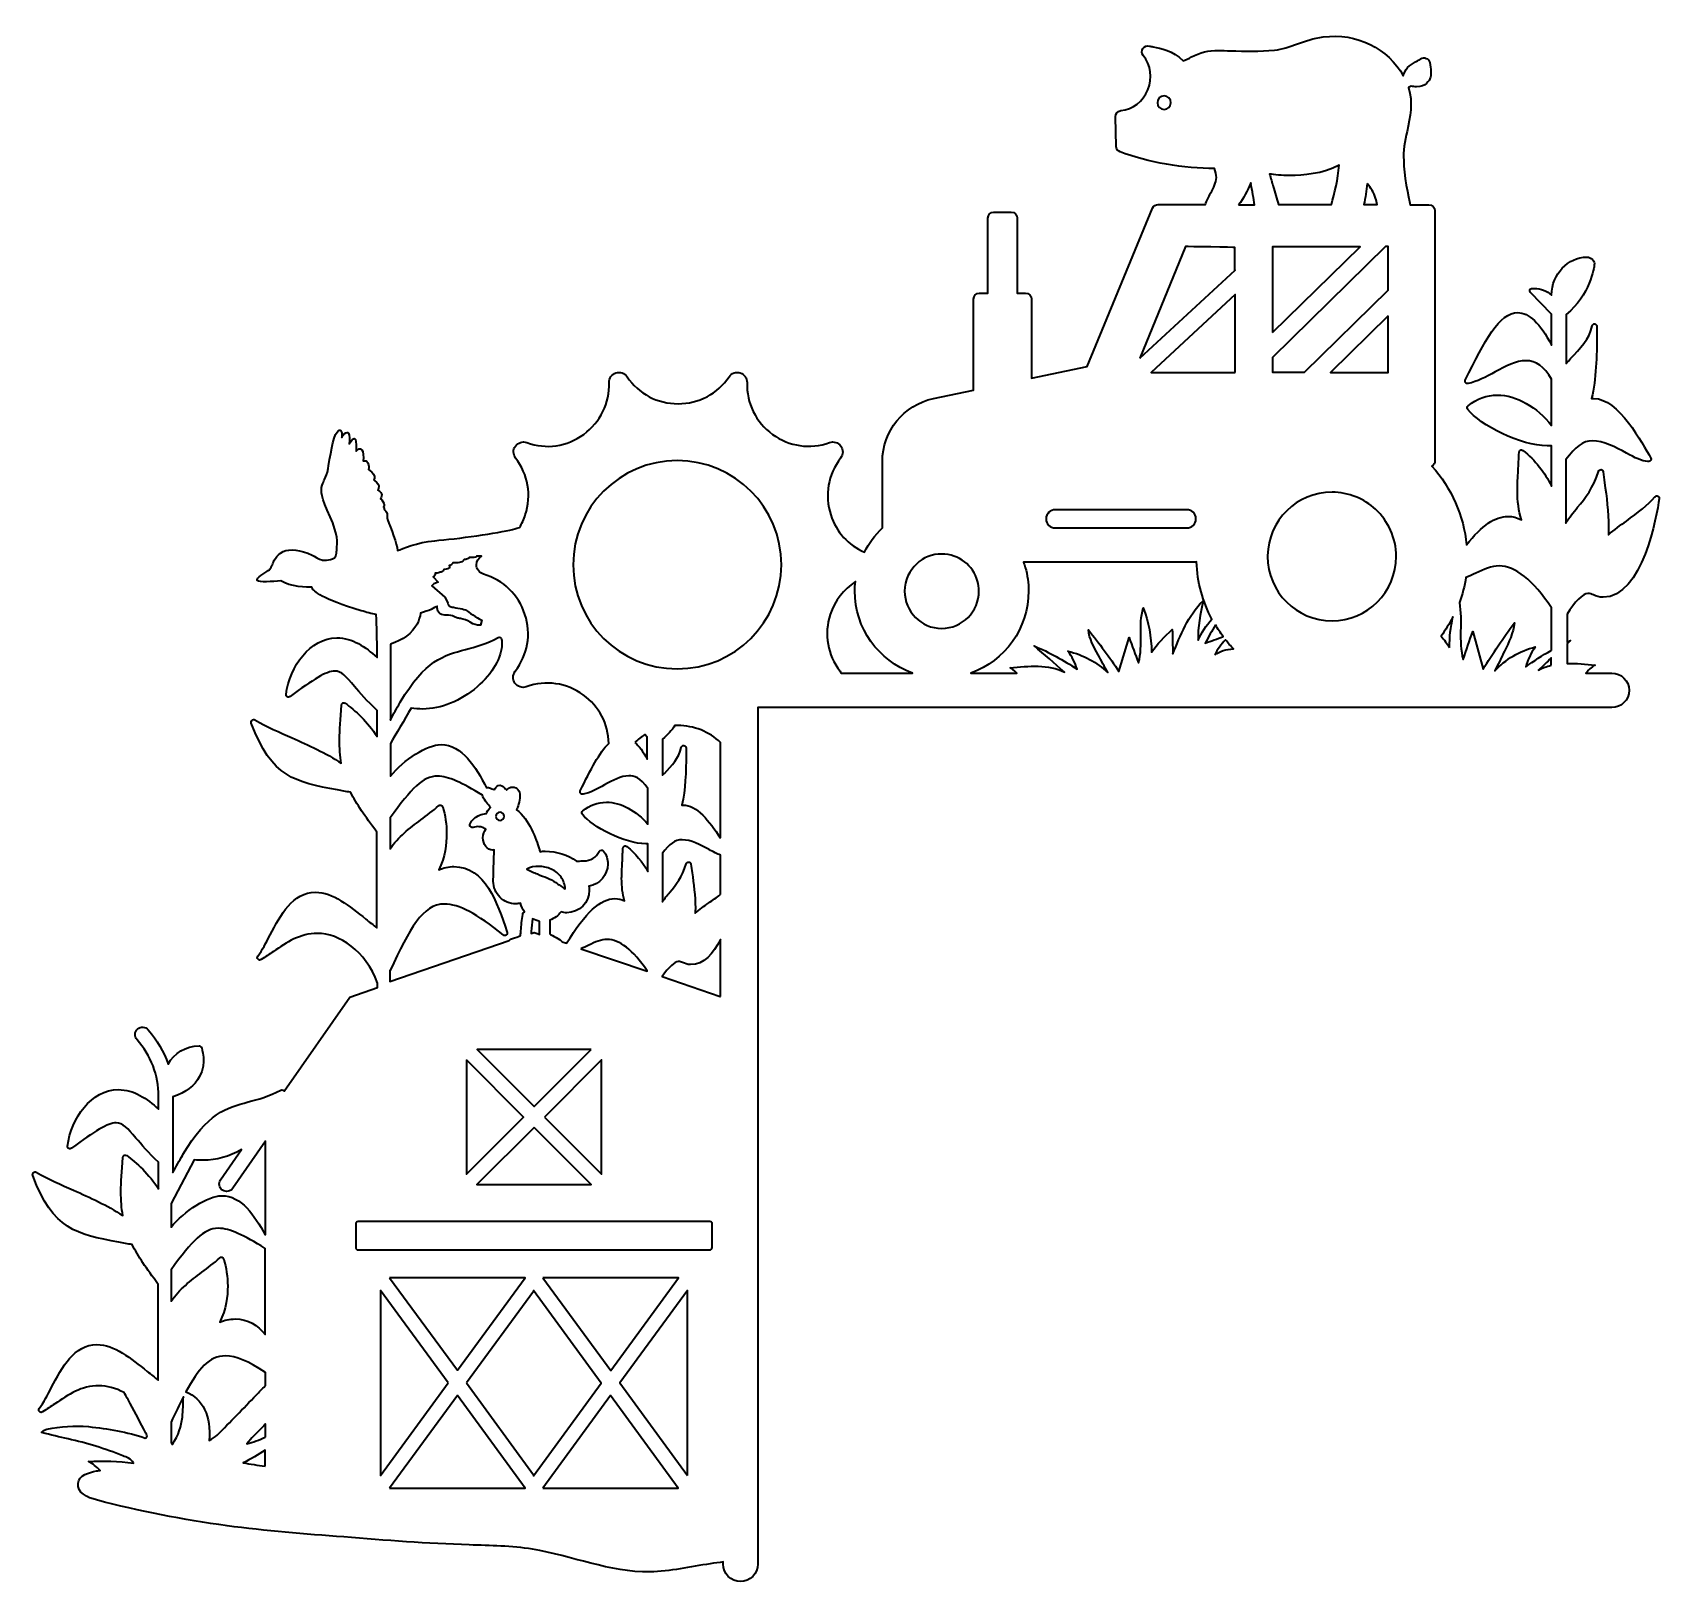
# Model space of a CAD drawing. Header units: millimetres. Extents: x 35 to 323, y 70 to 345.
import ezdxf

# ---------------------------------------------------------------- set-up
doc = ezdxf.new("R2010")
doc.units = ezdxf.units.MM
doc.header["$MEASUREMENT"] = 0
doc.layers.add('Layer 1', color=7, linetype='Continuous', lineweight=0)

msp = doc.modelspace()

# ---------------------------------------------------------------- linework, layer by layer
at = {"layer": 'Layer 1', "color": 18, "lineweight": 35, "true_color": 0x000000}
for points, knots in [([(310.8, 245.53), (311.15, 245.53), (311.43, 245.39), (311.78, 245.25), (312.24, 245.07), (312.77, 244.83), (313.48, 244.83), (320.46, 244.83), (323.04, 259.4), (323.46, 262.33), (323.5, 262.5), (323.39, 262.71), (323.21, 262.78), (323.04, 262.89), (322.83, 262.82), (322.69, 262.64), (321.52, 261.23), (319.62, 259.86), (317.64, 258.37), (316.58, 257.6), (315.45, 256.82), (314.43, 255.94), (314.47, 256.36), (314.47, 256.86), (314.47, 257.32), (314.47, 259.96), (314.08, 262.71), (313.76, 265.18), (313.65, 265.82), (313.58, 266.49), (313.51, 267.12), (313.48, 267.34), (313.34, 267.51), (313.13, 267.51), (312.91, 267.51), (312.74, 267.37), (312.67, 267.19), (311.75, 264.23), (310.34, 262.47), (308.96, 260.81), (308.22, 259.89), (307.52, 259.04), (306.88, 258.02), (306.88, 258.02), (306.88, 269.28), (306.88, 269.28), (308.61, 271.53), (309.84, 272.63), (311.57, 272.63), (313.55, 272.63), (315.74, 271.46), (317.64, 270.44), (319.12, 269.63), (320.39, 268.96), (321.38, 268.96), (321.45, 268.96), (321.52, 268.96), (321.59, 268.96), (321.73, 268.96), (321.87, 269.06), (321.94, 269.17), (322.02, 269.31), (322.02, 269.45), (321.94, 269.56), (320.53, 272.17), (316.16, 280.14), (311.86, 280.14), (311.71, 280.14), (311.57, 280.14), (311.43, 280.11), (312.28, 283.6), (312.38, 287.65), (312.38, 291.54), (312.38, 291.99), (312.38, 292.45), (312.38, 292.95), (312.38, 293.16), (312.21, 293.33), (312, 293.37), (311.78, 293.41), (311.57, 293.23), (311.54, 293.02), (311.08, 290.69), (309.42, 289), (307.73, 287.2), (307.45, 286.91), (307.2, 286.63), (306.92, 286.35), (306.92, 286.35), (306.92, 295.06), (306.92, 295.06), (311.19, 298.34), (311.89, 303.57), (311.93, 303.78), (312, 304.16), (311.86, 304.52), (311.61, 304.8), (311.36, 305.08), (310.97, 305.22), (310.62, 305.22), (307.23, 305.22), (304.45, 302.26), (304.31, 298.49), (303.49, 299.23), (302.44, 299.68), (301.34, 299.68), (301.34, 299.68), (300.88, 299.68), (300.88, 299.68), (300.71, 299.68), (300.53, 299.58), (300.5, 299.4), (300.43, 299.23), (300.46, 299.05), (300.6, 298.94), (300.6, 298.94), (304.34, 295.1), (304.34, 295.1), (304.34, 295.1), (304.34, 289.6), (304.34, 289.6), (302.3, 293.51), (300.32, 295.38), (298.34, 295.38), (295.1, 295.38), (292.45, 290.41), (289.03, 283.39), (288.96, 283.25), (288.96, 283.03), (289.1, 282.93), (289.21, 282.79), (289.38, 282.75), (289.52, 282.79), (291.11, 283.1), (292.73, 283.95), (294.32, 284.83), (296.16, 285.82), (298.06, 286.84), (299.79, 286.84), (301.55, 286.84), (303.04, 285.79), (304.34, 283.56), (304.34, 283.56), (304.34, 275.34), (304.34, 275.34), (301.77, 278.59), (298.1, 280.74), (294.71, 280.74), (292.81, 280.74), (291.08, 280.11), (289.52, 278.84), (289.35, 278.69), (289.31, 278.41), (289.45, 278.2), (291.64, 275.38), (298.91, 271.71), (303.57, 271.71), (303.81, 271.71), (304.06, 271.74), (304.31, 271.74), (304.31, 271.74), (304.31, 264.55), (304.31, 264.55), (303.14, 267.02), (301.45, 269.17), (299.26, 270.9), (299.12, 271), (298.94, 271.04), (298.8, 270.97), (298.66, 270.9), (298.56, 270.76), (298.56, 270.58), (298.52, 269.42), (298.45, 268.39), (298.41, 267.37), (298.34, 266.1), (298.27, 264.97), (298.27, 263.88), (298.27, 261.83), (298.49, 260.21), (298.98, 258.59), (298.2, 258.97), (297.39, 259.19), (296.62, 259.19), (294.32, 259.19), (291.99, 257.63), (289.24, 254.14), (288.75, 259.33), (286.56, 264.27), (283.07, 268.11), (283.42, 268.29), (283.63, 268.68), (283.63, 269.03), (283.63, 269.03), (283.63, 313.44), (283.63, 313.44), (283.63, 314.04), (283.17, 314.5), (282.57, 314.5), (282.57, 314.5), (279.22, 314.5), (279.22, 314.5), (278.94, 315.77), (278.09, 320.04), (278.09, 322.26), (278.09, 322.3), (278.09, 322.33), (278.09, 322.37), (277.95, 324.06), (278.31, 325.76), (278.69, 327.55), (279.22, 330.06), (279.79, 332.67), (278.94, 335.35), (279.08, 335.42), (279.29, 335.49), (279.44, 335.56), (279.75, 335.49), (280.07, 335.46), (280.35, 335.46), (282.05, 335.46), (282.61, 336.48), (282.82, 337.15), (283, 337.82), (282.96, 338.63), (282.72, 339.76), (282.65, 340.11), (282.4, 340.4), (282.08, 340.5), (281.76, 340.64), (281.41, 340.61), (281.09, 340.4), (280.95, 340.29), (280.74, 340.22), (280.56, 340.08), (279.65, 339.58), (278.45, 338.91), (278.09, 337.71), (278.06, 337.61), (278.06, 337.54), (278.02, 337.43), (275.38, 342.23), (269.7, 345.09), (263.81, 344.31), (262.11, 344.1), (260.63, 343.57), (259.22, 343.08), (257.85, 342.58), (256.54, 342.12), (255.13, 341.95), (252.55, 341.7), (249.91, 341.81), (247.33, 341.84), (246.59, 341.88), (245.89, 341.91), (245.15, 341.91), (243.49, 341.95), (241.86, 341.52), (240.42, 340.75), (240.03, 340.54), (239.22, 340.08), (238.94, 340.08), (237.1, 341.88), (234.91, 342.27), (233.61, 342.55), (233.33, 342.62), (233.08, 342.65), (232.94, 342.69), (232.48, 342.83), (232.02, 342.62), (231.77, 342.27), (231.53, 341.88), (231.56, 341.35), (231.85, 341), (233.22, 339.34), (233.54, 337.04), (232.66, 334.93), (231.81, 332.85), (230.01, 331.47), (227.86, 331.22), (227.29, 331.15), (226.91, 330.69), (226.91, 330.13), (226.91, 330.13), (227.05, 324.87), (227.05, 324.87), (227.05, 324.45), (227.33, 324.06), (227.72, 323.92), (232.55, 322.05), (239.25, 320.89), (244.51, 320.96), (244.69, 320.39), (244.83, 319.86), (244.83, 319.33), (244.79, 318.45), (244.33, 317.54), (243.8, 316.55), (243.45, 315.91), (243.13, 315.24), (242.89, 314.57), (242.89, 314.57), (234.49, 314.57), (234.49, 314.57), (234.07, 314.57), (233.64, 314.33), (233.5, 313.94), (233.5, 313.94), (221.9, 285.79), (221.9, 285.79), (221.9, 285.79), (212.02, 283.74), (212.02, 283.74), (212.02, 283.74), (212.02, 297.78), (212.02, 297.78), (212.02, 298.38), (211.56, 298.84), (210.96, 298.84), (210.96, 298.84), (209.48, 298.84), (209.48, 298.84), (209.48, 298.84), (209.48, 312.14), (209.48, 312.14), (209.48, 312.74), (209.02, 313.2), (208.42, 313.2), (208.42, 313.2), (205.32, 313.2), (205.32, 313.2), (204.72, 313.2), (204.26, 312.74), (204.26, 312.14), (204.26, 312.14), (204.26, 298.84), (204.26, 298.84), (204.26, 298.84), (202.78, 298.84), (202.78, 298.84), (202.18, 298.84), (201.72, 298.38), (201.72, 297.78), (201.72, 297.78), (201.72, 281.59), (201.72, 281.59), (201.72, 281.59), (194.59, 280.11), (194.59, 280.11), (189.34, 279.01), (185.53, 274.32), (185.53, 268.96), (185.53, 268.96), (185.53, 257.14), (185.53, 257.14), (184.22, 255.91), (183.13, 254.42), (182.35, 252.84), (179.49, 254.07), (177.34, 256.43), (176.39, 259.47), (175.22, 262.96), (175.89, 266.63), (178.12, 269.56), (178.58, 270.19), (178.61, 271.04), (178.15, 271.67), (177.69, 272.31), (176.88, 272.59), (176.14, 272.31), (172.65, 271.07), (169.02, 271.6), (166.02, 273.76), (163.05, 275.94), (161.4, 279.26), (161.5, 282.96), (161.54, 283.74), (161.04, 284.44), (160.3, 284.66), (159.56, 284.9), (158.75, 284.62), (158.33, 283.99), (156.25, 280.95), (152.96, 279.19), (149.26, 279.19), (145.59, 279.19), (142.28, 280.92), (140.19, 283.99), (139.77, 284.62), (138.96, 284.9), (138.22, 284.66), (137.48, 284.41), (136.98, 283.74), (137.02, 282.96), (137.12, 279.29), (135.47, 275.94), (132.5, 273.76), (129.54, 271.57), (125.84, 271.04), (122.38, 272.31), (121.64, 272.56), (120.83, 272.31), (120.37, 271.67), (119.91, 271.04), (119.94, 270.19), (120.4, 269.56), (122.63, 266.63), (123.3, 262.96), (122.13, 259.47), (121.88, 258.66), (121.5, 257.92), (121.11, 257.21), (120.83, 257.14), (120.44, 257.07), (119.87, 256.89), (117.51, 256.26), (109.89, 255.2), (106.04, 254.88), (102.98, 254.6), (100.22, 253.47), (99.45, 253.12), (99.34, 254.39), (98.28, 257.03), (97.65, 258.66), (97.61, 259.04), (97.61, 259.33), (97.61, 259.4), (97.61, 259.79), (97.44, 260.1), (97.15, 260.35), (97.08, 260.53), (97.01, 260.74), (96.94, 260.84), (97.05, 260.99), (97.08, 261.09), (97.08, 261.23), (97.08, 261.66), (96.66, 262.11), (96.45, 262.29), (96.63, 262.64), (96.7, 262.93), (96.59, 263.21), (96.45, 263.56), (96.2, 263.74), (95.96, 263.84), (96.1, 264.09), (96.13, 264.37), (96.1, 264.65), (95.96, 265.15), (95.46, 265.54), (95.21, 265.68), (95.36, 265.85), (95.39, 266.07), (95.36, 266.28), (95.25, 266.88), (94.54, 267.37), (94.3, 267.55), (94.33, 267.76), (94.4, 268.25), (94.16, 268.71), (94.02, 269.13), (93.59, 269.1), (93.34, 269.06), (93.49, 269.63), (93.34, 270.76), (93.13, 271.04), (93.06, 271.15), (92.99, 271.18), (92.85, 271.18), (92.6, 271.22), (92.32, 271), (92.11, 270.79), (92.11, 271.39), (92.11, 272.49), (91.97, 272.87), (91.9, 273.01), (91.83, 273.01), (91.76, 273.01), (91.58, 273.05), (91.3, 272.73), (90.88, 272.1), (90.95, 272.77), (90.98, 273.65), (90.73, 273.97), (90.63, 274.07), (90.56, 274.11), (90.49, 274.11), (90.17, 274.14), (89.82, 273.72), (89.53, 273.19), (89.61, 273.72), (89.61, 274.28), (89.39, 274.43), (89.29, 274.5), (89.18, 274.57), (88.97, 274.43), (88.23, 274.04), (87.67, 271.18), (87.21, 268.15), (87.21, 268.15), (87.14, 267.69), (87.14, 267.69), (86.99, 266.77), (86.75, 266.28), (86.5, 265.75), (86.36, 265.43), (86.18, 265.11), (86.08, 264.76), (85.69, 263.63), (85.94, 262.61), (87.49, 259.12), (88.9, 255.98), (88.76, 254.67), (88.65, 253.19), (88.65, 253.01), (88.62, 252.84), (88.62, 252.66), (88.58, 252.31), (88.48, 252.02), (88.23, 251.85), (87.49, 251.25), (86.01, 251.46), (86.01, 251.46), (85.58, 251.53), (84.63, 252.1), (84.31, 252.34), (82.13, 253.29), (80.36, 253.51), (79.13, 252.94), (77.82, 252.34), (77.4, 251.11), (77.22, 250.58), (77.19, 250.51), (77.15, 250.44), (77.15, 250.4), (76.98, 250.15), (76.76, 249.8), (76.69, 249.7), (76.31, 249.45), (74.68, 248.5), (74.51, 248), (74.47, 247.93), (74.51, 247.86), (74.54, 247.79), (74.82, 247.44), (77.26, 247.61), (78.74, 247.76), (80.36, 246.66), (83.47, 246.59), (84.24, 246.63), (84.24, 246.59), (84.28, 246.56), (84.28, 246.49), (84.49, 245.89), (85.94, 244.58), (92.96, 242.46), (93.91, 242.15), (94.86, 241.94), (95.67, 241.79), (95.74, 239.43), (95.81, 237.49), (95.81, 236.47), (95.81, 236.47), (95.81, 234.14), (95.81, 234.14), (93.73, 236.08), (91.44, 237.63), (88.69, 237.63), (83.89, 237.63), (80.29, 232.55), (79.66, 227.61), (79.62, 227.44), (79.73, 227.26), (79.87, 227.19), (80.01, 227.08), (80.22, 227.08), (80.36, 227.22), (84.45, 230.22), (86.78, 231.74), (88.3, 231.74), (89.5, 231.74), (90.31, 230.79), (91.79, 229.02), (92.82, 227.86), (94.02, 226.41), (95.81, 224.75), (95.81, 224.75), (95.81, 220.1), (95.81, 220.1), (94.19, 222.74), (91.83, 224.79), (90.17, 226.02), (90.03, 226.13), (89.85, 226.17), (89.75, 226.1), (89.61, 226.02), (89.5, 225.88), (89.5, 225.71), (89.29, 223.2), (89.15, 221.26), (89.15, 219.64), (89.15, 218.05), (89.25, 216.68), (89.46, 215.37), (86.71, 217.21), (83.64, 218.58), (80.72, 219.89), (78.53, 220.84), (76.24, 221.86), (74.12, 223.06), (73.98, 223.17), (73.73, 223.13), (73.62, 222.99), (73.48, 222.85), (73.45, 222.67), (73.48, 222.5), (77.08, 212.83), (81.24, 212.05), (88.79, 210.64), (89.53, 210.5), (90.31, 210.36), (91.12, 210.22), (92.18, 208.14), (93.66, 205.95), (95.78, 203.16), (95.78, 203.16), (95.78, 186.16), (95.78, 186.16), (95.14, 186.65), (94.47, 187.18), (93.8, 187.71), (90.91, 190.04), (87.95, 192.48), (84.88, 192.48), (80.82, 192.48), (78.7, 188.45), (76.83, 184.89), (76.09, 183.48), (75.42, 182.17), (74.65, 181.15), (74.51, 181.01), (74.51, 180.76), (74.68, 180.59), (74.86, 180.41), (75.07, 180.41), (75.25, 180.52), (75.99, 180.97), (76.69, 181.47), (77.4, 181.93), (79.83, 183.62), (82.09, 185.17), (85.23, 185.17), (89.11, 185.17), (93.77, 182.1), (95.88, 176.35), (95.88, 176.35), (95.88, 175.58), (95.88, 175.58), (95.88, 175.58), (90.95, 173.88), (90.95, 173.88), (90.95, 173.88), (79.34, 157.16), (79.34, 157.16), (79.3, 157.27), (79.2, 157.34), (79.13, 157.37), (78.99, 157.44), (78.85, 157.44), (78.74, 157.37), (76.55, 156.21), (74.72, 155.72), (72.92, 155.26), (69, 154.2), (65.76, 153.32), (61.35, 145.91), (61.31, 145.87), (61.28, 145.84), (61.28, 145.77), (60.71, 144.85), (60.15, 143.83), (59.58, 142.7), (59.58, 142.7), (59.58, 156.17), (59.58, 156.17), (61.84, 156.92), (63.43, 158.11), (64.31, 159.74), (65.62, 162.24), (64.66, 164.82), (64.63, 164.92), (64.56, 165.06), (64.42, 165.21), (64.24, 165.21), (61.84, 165.21), (59.8, 163.9), (58.7, 161.96), (57.96, 164.18), (56.76, 166.26), (55.17, 168.06), (54.68, 168.63), (53.83, 168.66), (53.3, 168.17), (52.74, 167.68), (52.7, 166.83), (53.2, 166.3), (55.67, 163.55), (57.01, 159.95), (57.01, 156.28), (57.01, 156.28), (57.01, 153.95), (57.01, 153.95), (54.93, 155.89), (52.63, 157.44), (49.88, 157.44), (45.08, 157.44), (41.49, 152.36), (40.85, 147.43), (40.82, 147.25), (40.92, 147.07), (41.06, 147), (41.2, 146.9), (41.42, 146.9), (41.56, 147.04), (45.65, 150.04), (47.98, 151.55), (49.49, 151.55), (50.69, 151.55), (51.51, 150.6), (52.99, 148.84), (54.01, 147.67), (55.21, 146.23), (57.01, 144.57), (57.01, 144.57), (57.01, 139.81), (57.01, 139.81), (55.39, 142.45), (53.02, 144.5), (51.36, 145.73), (51.22, 145.84), (51.05, 145.87), (50.94, 145.8), (50.8, 145.73), (50.69, 145.59), (50.69, 145.41), (50.48, 142.91), (50.34, 140.97), (50.34, 139.35), (50.34, 137.76), (50.45, 136.38), (50.66, 135.08), (47.91, 136.91), (44.84, 138.29), (41.91, 139.59), (39.72, 140.55), (37.43, 141.57), (35.31, 142.77), (35.17, 142.87), (34.92, 142.84), (34.82, 142.7), (34.68, 142.56), (34.64, 142.38), (34.68, 142.2), (38.28, 132.54), (42.44, 131.76), (49.99, 130.35), (50.73, 130.21), (51.51, 130.07), (52.32, 129.93), (53.38, 127.85), (54.86, 125.66), (56.97, 122.87), (56.97, 122.87), (56.97, 105.87), (56.97, 105.87), (56.34, 106.36), (55.67, 106.89), (55, 107.42), (52.11, 109.75), (49.14, 112.18), (46.07, 112.18), (42.02, 112.18), (39.9, 108.16), (38.03, 104.6), (37.29, 103.19), (36.62, 101.88), (35.84, 100.86), (35.7, 100.72), (35.7, 100.47), (35.88, 100.29), (36.05, 100.12), (36.27, 100.12), (36.44, 100.22), (37.18, 100.68), (37.89, 101.18), (38.59, 101.64), (41.03, 103.33), (43.29, 104.88), (46.43, 104.88), (47.84, 104.88), (49.39, 104.46), (50.91, 103.65), (51.29, 103.01), (51.65, 102.38), (52, 101.74), (52.92, 100.01), (53.83, 98.25), (54.75, 96.48), (54.82, 96.34), (54.89, 96.17), (54.93, 96.03), (54.96, 95.96), (55, 95.85), (54.96, 95.78), (54.93, 95.71), (54.82, 95.67), (54.65, 95.57), (51.43, 96.7), (48.05, 97.26), (44.56, 97.61), (42.05, 97.9), (39.65, 97.58), (37.18, 97.19), (36.9, 97.15), (36.69, 96.87), (36.23, 96.56), (37.96, 96.17), (39.48, 95.74), (40.96, 95.43), (44.27, 94.72), (47.52, 93.73), (50.66, 92.43), (51.33, 92.15), (52.14, 92.04), (52.56, 91.12), (49.85, 91.55), (47.2, 91.58), (44.56, 91.44), (45.33, 91.05), (46, 90.49), (46.64, 89.85), (46.43, 89.82), (46.25, 89.78), (46, 89.75), (44.59, 89.5), (42.93, 88.97), (42.72, 87.56), (42.47, 85.94), (44.41, 84.98), (46, 84.6), (53.66, 82.59), (61.38, 81.07), (69.18, 80.01), (76.06, 79.09), (82.97, 78.56), (89.89, 78.03), (97.3, 77.43), (104.74, 76.87), (112.18, 76.62), (115.92, 76.48), (119.7, 76.45), (123.4, 75.85), (130.39, 74.72), (137.12, 71.72), (144.25, 71.83), (147.85, 71.9), (151.38, 72.74), (154.98, 73.27), (155.75, 73.41), (156.53, 73.48), (157.27, 73.59), (157.27, 73.59), (157.27, 73.2), (157.27, 73.2), (157.27, 71.51), (158.64, 70.13), (160.34, 70.13), (162.03, 70.13), (163.41, 71.51), (163.41, 73.2), (163.41, 73.2), (163.41, 76.27), (163.41, 76.27), (163.41, 76.27), (163.41, 225.25), (163.41, 225.25), (163.41, 225.25), (311.96, 225.25), (311.96, 225.25), (311.96, 225.25), (315.03, 225.25), (315.03, 225.25), (316.72, 225.25), (318.1, 226.62), (318.1, 228.32), (318.1, 230.01), (316.72, 231.39), (315.03, 231.39), (315.03, 231.39), (310.44, 231.39), (310.44, 231.39), (311.04, 232.02), (311.82, 232.8), (312.07, 232.76), (310.44, 232.94), (308.75, 233.15), (307.09, 233.08), (307.09, 233.08), (307.09, 236.57), (307.09, 236.57), (307.3, 236.75), (307.48, 236.96), (307.73, 237.17), (307.52, 237.07), (307.34, 236.96), (307.09, 236.85), (307.09, 236.85), (307.09, 241.86), (307.09, 241.86), (308.4, 244.02), (309.95, 245.53), (310.8, 245.53)], [0, 0, 0, 0, 1, 1, 1, 2, 2, 2, 3, 3, 3, 4, 4, 4, 5, 5, 5, 6, 6, 6, 7, 7, 7, 8, 8, 8, 9, 9, 9, 10, 10, 10, 11, 11, 11, 12, 12, 12, 13, 13, 13, 14, 14, 14, 15, 15, 15, 16, 16, 16, 17, 17, 17, 18, 18, 18, 19, 19, 19, 20, 20, 20, 21, 21, 21, 22, 22, 22, 23, 23, 23, 24, 24, 24, 25, 25, 25, 26, 26, 26, 27, 27, 27, 28, 28, 28, 29, 29, 29, 30, 30, 30, 31, 31, 31, 32, 32, 32, 33, 33, 33, 34, 34, 34, 35, 35, 35, 36, 36, 36, 37, 37, 37, 38, 38, 38, 39, 39, 39, 40, 40, 40, 41, 41, 41, 42, 42, 42, 43, 43, 43, 44, 44, 44, 45, 45, 45, 46, 46, 46, 47, 47, 47, 48, 48, 48, 49, 49, 49, 50, 50, 50, 51, 51, 51, 52, 52, 52, 53, 53, 53, 54, 54, 54, 55, 55, 55, 56, 56, 56, 57, 57, 57, 58, 58, 58, 59, 59, 59, 60, 60, 60, 61, 61, 61, 62, 62, 62, 63, 63, 63, 64, 64, 64, 65, 65, 65, 66, 66, 66, 67, 67, 67, 68, 68, 68, 69, 69, 69, 70, 70, 70, 71, 71, 71, 72, 72, 72, 73, 73, 73, 74, 74, 74, 75, 75, 75, 76, 76, 76, 77, 77, 77, 78, 78, 78, 79, 79, 79, 80, 80, 80, 81, 81, 81, 82, 82, 82, 83, 83, 83, 84, 84, 84, 85, 85, 85, 86, 86, 86, 87, 87, 87, 88, 88, 88, 89, 89, 89, 90, 90, 90, 91, 91, 91, 92, 92, 92, 93, 93, 93, 94, 94, 94, 95, 95, 95, 96, 96, 96, 97, 97, 97, 98, 98, 98, 99, 99, 99, 100, 100, 100, 101, 101, 101, 102, 102, 102, 103, 103, 103, 104, 104, 104, 105, 105, 105, 106, 106, 106, 107, 107, 107, 108, 108, 108, 109, 109, 109, 110, 110, 110, 111, 111, 111, 112, 112, 112, 113, 113, 113, 114, 114, 114, 115, 115, 115, 116, 116, 116, 117, 117, 117, 118, 118, 118, 119, 119, 119, 120, 120, 120, 121, 121, 121, 122, 122, 122, 123, 123, 123, 124, 124, 124, 125, 125, 125, 126, 126, 126, 127, 127, 127, 128, 128, 128, 129, 129, 129, 130, 130, 130, 131, 131, 131, 132, 132, 132, 133, 133, 133, 134, 134, 134, 135, 135, 135, 136, 136, 136, 137, 137, 137, 138, 138, 138, 139, 139, 139, 140, 140, 140, 141, 141, 141, 142, 142, 142, 143, 143, 143, 144, 144, 144, 145, 145, 145, 146, 146, 146, 147, 147, 147, 148, 148, 148, 149, 149, 149, 150, 150, 150, 151, 151, 151, 152, 152, 152, 153, 153, 153, 154, 154, 154, 155, 155, 155, 156, 156, 156, 157, 157, 157, 158, 158, 158, 159, 159, 159, 160, 160, 160, 161, 161, 161, 162, 162, 162, 163, 163, 163, 164, 164, 164, 165, 165, 165, 166, 166, 166, 167, 167, 167, 168, 168, 168, 169, 169, 169, 170, 170, 170, 171, 171, 171, 172, 172, 172, 173, 173, 173, 174, 174, 174, 175, 175, 175, 176, 176, 176, 177, 177, 177, 178, 178, 178, 179, 179, 179, 180, 180, 180, 181, 181, 181, 182, 182, 182, 183, 183, 183, 184, 184, 184, 185, 185, 185, 186, 186, 186, 187, 187, 187, 188, 188, 188, 189, 189, 189, 190, 190, 190, 191, 191, 191, 192, 192, 192, 193, 193, 193, 194, 194, 194, 195, 195, 195, 196, 196, 196, 197, 197, 197, 198, 198, 198, 199, 199, 199, 200, 200, 200, 201, 201, 201, 202, 202, 202, 203, 203, 203, 204, 204, 204, 205, 205, 205, 206, 206, 206, 207, 207, 207, 208, 208, 208, 209, 209, 209, 210, 210, 210, 211, 211, 211, 212, 212, 212, 213, 213, 213, 214, 214, 214, 215, 215, 215, 216, 216, 216, 217, 217, 217, 218, 218, 218, 219, 219, 219, 220, 220, 220, 221, 221, 221, 222, 222, 222, 223, 223, 223, 224, 224, 224, 225, 225, 225, 226, 226, 226, 227, 227, 227, 228, 228, 228, 229, 229, 229, 230, 230, 230, 231, 231, 231, 232, 232, 232, 233, 233, 233, 234, 234, 234, 235, 235, 235, 236, 236, 236, 237, 237, 237, 238, 238, 238, 239, 239, 239, 240, 240, 240, 241, 241, 241, 242, 242, 242, 243, 243, 243, 244, 244, 244, 245, 245, 245, 246, 246, 246, 247, 247, 247, 248, 248, 248, 249, 249, 249, 250, 250, 250, 251, 251, 251, 252, 252, 252, 253, 253, 253, 254, 254, 254, 255, 255, 255, 256, 256, 256, 257, 257, 257, 258, 258, 258, 259, 259, 259, 260, 260, 260, 261, 261, 261, 262, 262, 262, 263, 263, 263, 264, 264, 264, 265, 265, 265, 266, 266, 266, 267, 267, 267, 268, 268, 268, 269, 269, 269, 270, 270, 270, 271, 271, 271, 272, 272, 272, 273, 273, 273, 274, 274, 274, 275, 275, 275, 276, 276, 276, 277, 277, 277, 278, 278, 278, 279, 279, 279, 280, 280, 280, 281, 281, 281, 282, 282, 282, 283, 283, 283, 284, 284, 284, 285, 285, 285, 286, 286, 286, 287, 287, 287, 288, 288, 288, 289, 289, 289, 290, 290, 290, 291, 291, 291, 292, 292, 292, 293, 293, 293, 294, 294, 294, 295, 295, 295, 296, 296, 296, 297, 297, 297, 298, 298, 298, 299, 299, 299, 300, 300, 300, 301, 301, 301, 302, 302, 302, 303, 303, 303, 304, 304, 304, 305, 305, 305, 306, 306, 306, 307, 307, 307, 307]), ([(235.55, 331.43), (234.91, 331.43), (234.35, 331.96), (234.35, 332.63), (234.35, 333.3), (234.88, 333.83), (235.55, 333.83), (236.22, 333.83), (236.75, 333.3), (236.75, 332.63), (236.75, 331.96), (236.18, 331.43), (235.55, 331.43)], [0, 0, 0, 0, 1, 1, 1, 2, 2, 2, 3, 3, 3, 4, 4, 4, 4]), ([(257.95, 319.72), (260.07, 319.72), (263.77, 319.97), (266.63, 321.52), (266.42, 318.98), (265.82, 316.62), (265.25, 314.54), (265.25, 314.54), (255.83, 314.54), (255.83, 314.54), (255.52, 315.63), (255.2, 316.72), (254.92, 317.78), (254.71, 318.49), (254.49, 319.23), (254.28, 319.97), (255.16, 319.83), (256.33, 319.72), (257.95, 319.72)], [0, 0, 0, 0, 1, 1, 1, 2, 2, 2, 3, 3, 3, 4, 4, 4, 5, 5, 5, 6, 6, 6, 6]), ([(248.78, 314.5), (249.63, 315.67), (250.37, 316.97), (250.93, 318.38), (251.07, 317.68), (251.18, 316.97), (251.32, 316.27), (251.42, 315.67), (251.5, 315.1), (251.6, 314.5), (251.6, 314.5), (248.78, 314.5), (248.78, 314.5)], [0, 0, 0, 0, 1, 1, 1, 2, 2, 2, 3, 3, 3, 4, 4, 4, 4]), ([(271.6, 318.28), (272.27, 317.54), (272.77, 316.62), (273.09, 315.7), (273.23, 315.28), (273.33, 314.85), (273.4, 314.54), (273.4, 314.54), (271, 314.54), (271, 314.54), (271.32, 315.74), (271.46, 317.01), (271.6, 318.28)], [0, 0, 0, 0, 1, 1, 1, 2, 2, 2, 3, 3, 3, 4, 4, 4, 4]), ([(231.21, 287.27), (231.21, 287.27), (239.32, 307.09), (239.32, 307.09), (239.68, 307.09), (248.11, 306.95), (248.11, 306.95), (248.11, 306.95), (248.11, 302.93), (248.11, 302.93), (248.11, 302.93), (248.14, 302.93), (248.14, 302.93), (248.14, 302.93), (231.21, 287.27), (231.21, 287.27)], [0, 0, 0, 0, 1, 1, 1, 2, 2, 2, 3, 3, 3, 4, 4, 4, 5, 5, 5, 5]), ([(275.31, 307.13), (275.31, 307.13), (275.31, 299.37), (275.31, 299.37), (275.31, 299.37), (260.46, 284.8), (260.46, 284.8), (260.46, 284.8), (254.81, 284.8), (254.81, 284.8), (254.81, 284.8), (254.81, 287.41), (254.81, 287.41), (254.81, 287.41), (274.88, 307.13), (274.88, 307.13), (274.88, 307.13), (275.31, 307.13), (275.31, 307.13), (275.31, 307.13), (275.31, 307.13), (275.31, 307.13)], [0, 0, 0, 0, 1, 1, 1, 2, 2, 2, 3, 3, 3, 4, 4, 4, 5, 5, 5, 6, 6, 6, 7, 7, 7, 7]), ([(254.81, 291.85), (254.81, 291.85), (254.81, 307.06), (254.81, 307.06), (254.81, 307.06), (270.33, 307.06), (270.33, 307.06), (270.33, 307.06), (254.81, 291.85), (254.81, 291.85)], [0, 0, 0, 0, 1, 1, 1, 2, 2, 2, 3, 3, 3, 3]), ([(248.14, 284.76), (248.14, 284.76), (233.26, 284.76), (233.26, 284.76), (233.26, 284.76), (248.14, 298.59), (248.14, 298.59), (248.14, 298.59), (248.14, 284.76), (248.14, 284.76)], [0, 0, 0, 0, 1, 1, 1, 2, 2, 2, 3, 3, 3, 3]), ([(275.31, 294.82), (275.31, 294.82), (275.31, 284.76), (275.31, 284.76), (275.31, 284.76), (265.08, 284.76), (265.08, 284.76), (265.08, 284.76), (275.31, 294.82), (275.31, 294.82)], [0, 0, 0, 0, 1, 1, 1, 2, 2, 2, 3, 3, 3, 3]), ([(149.12, 232.13), (138.89, 232.13), (130.63, 240.38), (130.63, 250.61), (130.63, 260.84), (138.89, 269.1), (149.12, 269.1), (159.35, 269.1), (167.6, 260.84), (167.6, 250.61), (167.57, 240.42), (159.31, 232.13), (149.12, 232.13)], [0, 0, 0, 0, 1, 1, 1, 2, 2, 2, 3, 3, 3, 4, 4, 4, 4]), ([(265.36, 240.67), (259.04, 240.67), (253.93, 245.78), (253.93, 252.1), (253.93, 252.17), (253.93, 252.2), (253.93, 252.24), (254.04, 258.48), (259.08, 263.49), (265.36, 263.49), (268.32, 263.49), (271.07, 262.33), (273.09, 260.46), (275.34, 258.37), (276.75, 255.41), (276.75, 252.06), (276.75, 245.78), (271.64, 240.67), (265.36, 240.67)], [0, 0, 0, 0, 1, 1, 1, 2, 2, 2, 3, 3, 3, 4, 4, 4, 5, 5, 5, 6, 6, 6, 6]), ([(216.22, 260.39), (216.22, 260.39), (239.57, 260.39), (239.57, 260.39), (240.49, 260.39), (241.19, 259.68), (241.19, 258.76), (241.19, 257.85), (240.49, 257.14), (239.57, 257.14), (239.57, 257.14), (216.22, 257.14), (216.22, 257.14), (215.3, 257.14), (214.59, 257.85), (214.59, 258.76), (214.63, 259.68), (215.37, 260.39), (216.22, 260.39)], [0, 0, 0, 0, 1, 1, 1, 2, 2, 2, 3, 3, 3, 4, 4, 4, 5, 5, 5, 6, 6, 6, 6]), ([(98.18, 236.5), (100.44, 237.24), (102.02, 238.44), (102.91, 240.07), (103.26, 240.74), (103.43, 241.44), (103.54, 242.04), (105.02, 242.43), (106.01, 242.96), (106.5, 243.28), (106.47, 242.92), (106.5, 242.43), (106.82, 242.08), (107.03, 241.79), (107.42, 241.69), (107.84, 241.69), (108.87, 241.72), (109.15, 241.55), (109.47, 241.41), (109.61, 241.3), (109.78, 241.26), (110, 241.19), (110.17, 241.12), (110.38, 241.09), (110.63, 241.05), (111.2, 240.91), (111.8, 240.81), (112.32, 240.42), (112.96, 239.96), (113.63, 239.89), (113.91, 239.89), (114.02, 239.89), (114.05, 239.89), (114.05, 239.89), (114.05, 239.89), (114.19, 239.89), (114.19, 239.89), (114.19, 239.89), (114.41, 240.77), (114.41, 240.77), (114.41, 240.77), (114.3, 240.84), (114.3, 240.84), (114.26, 240.84), (112.29, 241.97), (111.87, 242.36), (111.51, 242.68), (110.49, 242.89), (109.36, 243.06), (109.08, 243.13), (108.83, 243.17), (108.73, 243.21), (108.44, 243.28), (108.34, 243.77), (108.34, 243.95), (108.34, 243.95), (108.34, 243.98), (108.34, 243.98), (108.34, 243.98), (107.84, 244.86), (107.84, 244.86), (107.84, 244.86), (105.52, 246.87), (105.52, 246.87), (105.52, 246.87), (105.9, 247.23), (105.9, 247.23), (105.9, 247.23), (106.64, 247.51), (106.64, 247.51), (106.64, 247.51), (105.8, 248.46), (105.8, 248.46), (106.04, 248.6), (106.15, 248.88), (106.15, 249.1), (106.61, 249.13), (106.89, 249.2), (107, 249.27), (107.24, 249.31), (107.42, 249.41), (107.53, 249.52), (107.6, 249.63), (107.63, 249.66), (107.67, 249.77), (108.3, 249.84), (108.62, 249.94), (108.69, 250.19), (108.73, 250.3), (108.69, 250.37), (108.62, 250.47), (108.97, 250.58), (109.15, 250.72), (109.22, 250.86), (109.22, 250.9), (109.26, 250.93), (109.26, 250.97), (110.7, 250.86), (111.02, 251.14), (111.2, 251.46), (111.27, 251.57), (111.27, 251.57), (111.34, 251.57), (111.48, 251.57), (111.62, 251.57), (111.72, 251.6), (111.97, 251.67), (112.11, 251.78), (112.18, 251.88), (112.85, 251.85), (113.28, 251.92), (113.45, 252.1), (113.45, 252.1), (113.49, 252.13), (113.49, 252.13), (113.84, 252.1), (114.09, 252.1), (114.34, 252.13), (113.81, 251.81), (113.45, 251.25), (113.45, 250.61), (113.45, 249.84), (113.98, 249.17), (114.72, 248.92), (118.25, 247.9), (120.93, 245.29), (122.06, 241.79), (123.23, 238.3), (122.55, 234.63), (120.33, 231.7), (119.87, 231.07), (119.84, 230.22), (120.3, 229.59), (120.76, 228.95), (121.57, 228.67), (122.31, 228.95), (125.8, 230.19), (129.43, 229.66), (132.43, 227.51), (135.25, 225.46), (136.88, 222.36), (136.95, 218.9), (135.29, 217.31), (133.74, 214.28), (131.9, 210.47), (131.83, 210.33), (131.83, 210.11), (131.97, 210.01), (132.12, 209.87), (132.26, 209.83), (132.4, 209.87), (133.67, 210.11), (134.97, 210.82), (136.21, 211.53), (137.65, 212.3), (139.17, 213.15), (140.51, 213.15), (141.36, 213.15), (142.59, 212.87), (143.9, 210.89), (143.9, 210.89), (143.9, 204.54), (143.9, 204.54), (141.85, 206.94), (139.1, 208.46), (136.52, 208.46), (135.01, 208.46), (133.56, 207.93), (132.33, 206.94), (132.15, 206.8), (132.12, 206.52), (132.26, 206.3), (134.02, 204.05), (139.84, 201.08), (143.55, 201.08), (143.69, 201.08), (143.76, 201.08), (143.86, 201.08), (143.86, 201.08), (143.86, 196.18), (143.86, 196.18), (142.95, 197.87), (141.71, 199.35), (140.16, 200.59), (140.02, 200.7), (139.84, 200.73), (139.7, 200.66), (139.56, 200.59), (139.45, 200.45), (139.45, 200.27), (139.42, 199.35), (139.38, 198.54), (139.35, 197.73), (139.28, 196.71), (139.24, 195.79), (139.24, 194.98), (139.24, 193.43), (139.38, 192.19), (139.77, 190.96), (139.21, 191.21), (138.61, 191.35), (138.04, 191.35), (135.5, 191.35), (132.89, 188.95), (129.43, 183.41), (129.43, 183.41), (128.66, 183.66), (128.66, 183.66), (128.55, 183.83), (128.41, 184.04), (128.2, 184.11), (127.78, 184.29), (127.39, 184.54), (126.96, 184.79), (126.82, 184.89), (126.65, 184.96), (126.51, 185.07), (126.51, 185.07), (126.51, 187.54), (126.51, 187.54), (127.28, 187.82), (127.99, 188.31), (128.48, 188.98), (128.83, 188.88), (129.15, 188.84), (129.5, 188.84), (131.69, 188.84), (133.49, 190.61), (133.49, 192.83), (133.49, 193.08), (133.46, 193.32), (133.42, 193.57), (135.33, 193.85), (136.77, 195.51), (136.77, 197.49), (136.77, 198.33), (136.52, 199.14), (136.03, 199.78), (135.93, 199.92), (135.78, 199.95), (135.64, 199.95), (135.5, 199.95), (135.36, 199.85), (135.25, 199.71), (134.73, 198.68), (133.67, 198.05), (132.54, 198.05), (132.29, 198.05), (131.9, 198.01), (131.37, 198.01), (131.37, 198.01), (131.23, 198.01), (131.23, 198.01), (129.68, 199.14), (127.74, 199.74), (125.66, 199.78), (125.55, 199.78), (125.41, 199.74), (125.2, 199.74), (125.06, 199.71), (124.88, 199.71), (124.78, 199.67), (124.71, 199.81), (124.64, 200.03), (124.6, 200.2), (124.04, 201.86), (122.87, 205.46), (120.58, 207.12), (120.76, 207.5), (121.18, 208.6), (121.18, 209.55), (121.18, 210.54), (120.69, 211.14), (119.87, 211.14), (119.45, 211.14), (119.2, 210.93), (118.99, 210.78), (118.85, 210.68), (118.85, 210.64), (118.82, 210.64), (118.75, 210.64), (118.67, 210.75), (118.57, 210.86), (118.39, 211.07), (118.15, 211.42), (117.65, 211.46), (117.12, 211.49), (116.91, 211.07), (116.77, 210.89), (116.73, 210.82), (116.66, 210.75), (116.63, 210.71), (116.52, 210.71), (116.31, 210.82), (116.17, 210.86), (115.92, 211), (115.64, 211.07), (115.39, 211.07), (115.32, 211.07), (115.29, 211.07), (115.25, 211.03), (113.31, 214.74), (110.91, 218.69), (107.17, 218.69), (104.7, 218.69), (100.58, 215.97), (98.18, 213.11), (98.18, 213.11), (98.18, 218.9), (98.18, 218.9), (99.1, 220.42), (100.68, 223.13), (101.85, 225.14), (102.55, 225.07), (103.22, 225), (103.89, 225), (107.14, 225), (110.67, 226.41), (113.59, 228.95), (116.31, 231.28), (117.97, 234.21), (117.97, 236.57), (117.97, 236.89), (117.97, 237.14), (117.93, 237.35), (117.9, 237.49), (117.83, 237.63), (117.72, 237.7), (117.58, 237.77), (117.44, 237.77), (117.33, 237.7), (115.15, 236.54), (113.31, 236.04), (111.51, 235.58), (107.6, 234.53), (104.35, 233.64), (99.94, 226.24), (99.91, 226.2), (99.87, 226.17), (99.87, 226.1), (99.87, 226.1), (99.87, 226.1), (99.87, 226.1), (99.31, 225.18), (98.74, 224.16), (98.18, 223.03), (98.18, 223.03), (98.18, 236.5), (98.18, 236.5)], [0, 0, 0, 0, 1, 1, 1, 2, 2, 2, 3, 3, 3, 4, 4, 4, 5, 5, 5, 6, 6, 6, 7, 7, 7, 8, 8, 8, 9, 9, 9, 10, 10, 10, 11, 11, 11, 12, 12, 12, 13, 13, 13, 14, 14, 14, 15, 15, 15, 16, 16, 16, 17, 17, 17, 18, 18, 18, 19, 19, 19, 20, 20, 20, 21, 21, 21, 22, 22, 22, 23, 23, 23, 24, 24, 24, 25, 25, 25, 26, 26, 26, 27, 27, 27, 28, 28, 28, 29, 29, 29, 30, 30, 30, 31, 31, 31, 32, 32, 32, 33, 33, 33, 34, 34, 34, 35, 35, 35, 36, 36, 36, 37, 37, 37, 38, 38, 38, 39, 39, 39, 40, 40, 40, 41, 41, 41, 42, 42, 42, 43, 43, 43, 44, 44, 44, 45, 45, 45, 46, 46, 46, 47, 47, 47, 48, 48, 48, 49, 49, 49, 50, 50, 50, 51, 51, 51, 52, 52, 52, 53, 53, 53, 54, 54, 54, 55, 55, 55, 56, 56, 56, 57, 57, 57, 58, 58, 58, 59, 59, 59, 60, 60, 60, 61, 61, 61, 62, 62, 62, 63, 63, 63, 64, 64, 64, 65, 65, 65, 66, 66, 66, 67, 67, 67, 68, 68, 68, 69, 69, 69, 70, 70, 70, 71, 71, 71, 72, 72, 72, 73, 73, 73, 74, 74, 74, 75, 75, 75, 76, 76, 76, 77, 77, 77, 78, 78, 78, 79, 79, 79, 80, 80, 80, 81, 81, 81, 82, 82, 82, 83, 83, 83, 84, 84, 84, 85, 85, 85, 86, 86, 86, 87, 87, 87, 88, 88, 88, 89, 89, 89, 90, 90, 90, 91, 91, 91, 92, 92, 92, 93, 93, 93, 94, 94, 94, 95, 95, 95, 96, 96, 96, 97, 97, 97, 98, 98, 98, 99, 99, 99, 100, 100, 100, 101, 101, 101, 102, 102, 102, 103, 103, 103, 104, 104, 104, 105, 105, 105, 106, 106, 106, 107, 107, 107, 108, 108, 108, 109, 109, 109, 110, 110, 110, 111, 111, 111, 112, 112, 112, 113, 113, 113, 114, 114, 114, 115, 115, 115, 116, 116, 116, 116]), ([(196.07, 239.32), (192.4, 239.32), (189.48, 242.29), (189.48, 245.92), (189.48, 247.86), (190.32, 249.59), (191.63, 250.79), (192.79, 251.88), (194.35, 252.52), (196.07, 252.52), (199.11, 252.52), (201.65, 250.47), (202.42, 247.72), (202.56, 247.16), (202.67, 246.56), (202.67, 245.92), (202.71, 242.29), (199.71, 239.32), (196.07, 239.32)], [0, 0, 0, 0, 1, 1, 1, 2, 2, 2, 3, 3, 3, 4, 4, 4, 5, 5, 5, 6, 6, 6, 6]), ([(242.46, 244.23), (239.78, 241.51), (238.44, 238.13), (237.1, 234.77), (237.07, 236.22), (237.03, 237.67), (237, 239.11), (235.58, 237.88), (234.39, 236.54), (233.33, 235.09), (233.29, 237.77), (232.8, 240.45), (231.85, 242.99), (230.89, 239.82), (231.92, 236.4), (231, 233.22), (230.43, 234.7), (229.91, 236.18), (229.34, 237.67), (229.34, 237.67), (227.54, 231.67), (227.54, 231.67), (225.85, 234.17), (224.05, 236.64), (222.11, 239.04), (222.25, 237.49), (223.06, 236.04), (223.84, 234.6), (224.4, 233.57), (224.97, 232.52), (225.53, 231.49), (223.66, 233.29), (221.19, 234.63), (218.48, 235.27), (219.18, 234.28), (219.75, 233.22), (220.1, 232.09), (217.7, 233.64), (215.16, 235.06), (212.48, 236.22), (214.28, 234.67), (216.08, 233.12), (217.84, 231.56), (215.02, 232.97), (211.49, 232.66), (208.21, 232.3), (208.39, 232.34), (208.91, 231.88), (209.41, 231.39), (209.41, 231.39), (201.26, 231.39), (201.26, 231.39), (207.22, 233.54), (211.49, 239.25), (211.49, 245.96), (211.49, 247.37), (211.31, 248.74), (210.89, 250.15), (210.78, 250.47), (210.71, 250.79), (210.57, 251.07), (210.57, 251.07), (240.98, 251.07), (240.98, 251.07), (241.09, 251.07), (241.19, 251.11), (241.3, 251.14), (241.44, 247.47), (242.43, 244.02), (244.02, 240.98), (242.99, 239.82), (242.18, 238.55), (241.62, 237.21), (241.48, 239.54), (241.97, 241.9), (242.46, 244.23)], [0, 0, 0, 0, 1, 1, 1, 2, 2, 2, 3, 3, 3, 4, 4, 4, 5, 5, 5, 6, 6, 6, 7, 7, 7, 8, 8, 8, 9, 9, 9, 10, 10, 10, 11, 11, 11, 12, 12, 12, 13, 13, 13, 14, 14, 14, 15, 15, 15, 16, 16, 16, 17, 17, 17, 18, 18, 18, 19, 19, 19, 20, 20, 20, 21, 21, 21, 22, 22, 22, 23, 23, 23, 24, 24, 24, 25, 25, 25, 25]), ([(304.34, 235.41), (304.34, 235.41), (304.27, 235.41), (304.27, 235.41), (302.72, 234.49), (301.2, 233.54), (299.76, 232.52), (300.14, 233.75), (300.67, 234.99), (301.45, 236.04), (298.7, 235.3), (296.12, 233.82), (294.25, 231.77), (294.85, 232.94), (295.42, 234.1), (295.98, 235.27), (296.76, 236.85), (297.57, 238.51), (297.74, 240.28), (295.77, 237.6), (293.93, 234.88), (292.17, 232.06), (292.17, 232.06), (290.34, 238.76), (290.34, 238.76), (289.77, 237.1), (289.21, 235.48), (288.64, 233.79), (287.76, 237.07), (288.57, 240.59), (287.97, 243.91), (288.5, 245.32), (288.89, 246.84), (289.14, 248.36), (289.74, 248.6), (290.34, 248.85), (290.9, 249.13), (292.31, 249.77), (293.69, 250.4), (295.03, 250.4), (297.89, 250.4), (301.03, 247.9), (304.34, 242.96), (304.34, 242.96), (304.34, 235.41), (304.34, 235.41)], [0, 0, 0, 0, 1, 1, 1, 2, 2, 2, 3, 3, 3, 4, 4, 4, 5, 5, 5, 6, 6, 6, 7, 7, 7, 8, 8, 8, 9, 9, 9, 10, 10, 10, 11, 11, 11, 12, 12, 12, 13, 13, 13, 14, 14, 14, 15, 15, 15, 15]), ([(178.19, 231.39), (178.12, 231.53), (178.05, 231.6), (178.01, 231.7), (175.79, 234.63), (175.12, 238.3), (176.28, 241.79), (177.09, 244.26), (178.65, 246.27), (180.73, 247.61), (180.66, 247.05), (180.62, 246.49), (180.62, 245.96), (180.62, 239.29), (184.89, 233.57), (190.85, 231.39), (190.85, 231.39), (178.19, 231.39), (178.19, 231.39)], [0, 0, 0, 0, 1, 1, 1, 2, 2, 2, 3, 3, 3, 4, 4, 4, 5, 5, 5, 6, 6, 6, 6]), ([(244.69, 239.92), (245.07, 239.22), (245.57, 238.51), (246.03, 237.88), (245, 237.45), (243.91, 237.07), (242.85, 236.71), (243.42, 237.81), (244.05, 238.87), (244.69, 239.92)], [0, 0, 0, 0, 1, 1, 1, 2, 2, 2, 3, 3, 3, 3]), ([(286.21, 235.94), (285.75, 236.61), (285.26, 237.31), (284.73, 237.95), (285.5, 239.01), (286.17, 240.14), (286.81, 241.34), (286.42, 239.54), (286.21, 237.74), (286.21, 235.94)], [0, 0, 0, 0, 1, 1, 1, 2, 2, 2, 3, 3, 3, 3]), ([(244.55, 234.6), (245, 235.55), (245.67, 236.5), (246.45, 237.31), (246.87, 236.75), (247.37, 236.18), (247.86, 235.69), (246.59, 235.62), (245.43, 235.3), (244.55, 234.6)], [0, 0, 0, 0, 1, 1, 1, 2, 2, 2, 3, 3, 3, 3]), ([(304.27, 232.76), (303.49, 232.59), (302.75, 232.3), (302.05, 231.92), (302.79, 232.62), (303.53, 233.33), (304.27, 234.07), (304.27, 234.07), (304.27, 232.76), (304.27, 232.76)], [0, 0, 0, 0, 1, 1, 1, 2, 2, 2, 3, 3, 3, 3]), ([(141.6, 219.08), (142.17, 219.6), (142.77, 220.06), (143.37, 220.45), (143.37, 220.45), (143.79, 219.99), (143.79, 219.99), (143.79, 219.99), (143.79, 216.11), (143.79, 216.11), (143.05, 217.45), (142.31, 218.44), (141.6, 219.08)], [0, 0, 0, 0, 1, 1, 1, 2, 2, 2, 3, 3, 3, 4, 4, 4, 4]), ([(156.81, 202.14), (156.81, 202.14), (156.74, 202.14), (156.74, 202.14), (154.83, 205.11), (152.54, 207.96), (150.14, 207.96), (150.07, 207.96), (150, 207.96), (149.93, 207.96), (150.57, 210.71), (150.67, 213.89), (150.67, 216.96), (150.67, 216.96), (150.67, 218.09), (150.67, 218.09), (150.67, 218.3), (150.49, 218.48), (150.28, 218.51), (150.07, 218.55), (149.86, 218.37), (149.82, 218.16), (149.44, 216.32), (148.17, 214.98), (146.83, 213.57), (146.72, 213.47), (146.61, 213.36), (146.51, 213.25), (146.51, 213.25), (146.51, 219.64), (146.51, 219.64), (147.43, 220.38), (148.13, 221.23), (148.7, 222.07), (148.84, 222.07), (149.05, 222.07), (149.19, 222.07), (152.12, 222.07), (154.76, 220.98), (156.81, 219.04), (156.81, 219.04), (156.81, 202.14), (156.81, 202.14)], [0, 0, 0, 0, 1, 1, 1, 2, 2, 2, 3, 3, 3, 4, 4, 4, 5, 5, 5, 6, 6, 6, 7, 7, 7, 8, 8, 8, 9, 9, 9, 10, 10, 10, 11, 11, 11, 12, 12, 12, 13, 13, 13, 14, 14, 14, 14]), ([(98.07, 178.61), (98.07, 178.61), (98.14, 178.61), (98.14, 178.61), (101.64, 185.98), (103.82, 190.39), (107.81, 190.39), (110.28, 190.39), (113.59, 188.67), (118.22, 184.89), (118.36, 184.75), (118.6, 184.75), (118.75, 184.86), (118.89, 185), (118.96, 185.17), (118.89, 185.35), (118.89, 185.35), (118.85, 185.49), (118.85, 185.49), (117.16, 190.64), (115.01, 197.03), (109.47, 197.03), (108.55, 197.03), (107.6, 196.81), (106.75, 196.46), (107.91, 198.72), (108.16, 201.12), (108.16, 202.85), (108.16, 204.51), (107.91, 206.16), (107.46, 207.65), (107.42, 207.79), (107.31, 207.89), (107.14, 207.96), (107, 208), (106.82, 207.96), (106.75, 207.86), (105.76, 206.94), (104.63, 206.13), (103.58, 205.32), (101.6, 203.84), (99.55, 202.28), (98.14, 200.2), (98.14, 200.2), (98.14, 205.7), (98.14, 205.7), (101.95, 210.93), (103.93, 213.08), (106.54, 213.08), (108.48, 213.08), (110.88, 211.91), (114.51, 209.73), (114.69, 208.99), (115.32, 208.28), (115.82, 207.68), (115.89, 207.61), (115.92, 207.54), (115.96, 207.54), (115.57, 207.19), (115.32, 206.8), (115.22, 206.45), (114.37, 206.41), (113.59, 206.06), (112.99, 205.53), (112.71, 205.25), (112.47, 204.93), (112.32, 204.61), (112.22, 204.47), (112.25, 204.26), (112.4, 204.12), (112.54, 203.98), (112.71, 203.94), (112.85, 203.98), (113.56, 204.22), (114.37, 204.15), (115.01, 203.76), (115.04, 203.73), (115.11, 203.73), (115.15, 203.69), (114.83, 203.31), (114.62, 202.78), (114.62, 202.14), (114.62, 200.98), (115.39, 199.95), (116.35, 199.95), (116.45, 199.95), (116.49, 199.95), (116.59, 199.99), (116.56, 198.79), (116.45, 194.73), (116.45, 194.45), (116.45, 193.36), (116.88, 192.37), (117.62, 191.59), (118.39, 190.82), (119.38, 190.43), (120.47, 190.43), (120.76, 190.43), (121, 190.46), (121.28, 190.54), (121.43, 189.97), (121.67, 189.44), (121.96, 189.02), (121.81, 188.88), (121.71, 188.74), (121.67, 188.52), (121.5, 187.57), (121.43, 186.58), (121.36, 185.63), (121.32, 185.35), (121.32, 185.1), (121.28, 184.82), (120.86, 184.57), (120.37, 184.4), (119.84, 184.29), (119.59, 184.22), (119.38, 184.11), (119.24, 183.9), (119.24, 183.9), (98.07, 176.64), (98.07, 176.64), (98.07, 176.64), (98.07, 178.61), (98.07, 178.61), (98.07, 178.61), (98.07, 178.61), (98.07, 178.61)], [0, 0, 0, 0, 1, 1, 1, 2, 2, 2, 3, 3, 3, 4, 4, 4, 5, 5, 5, 6, 6, 6, 7, 7, 7, 8, 8, 8, 9, 9, 9, 10, 10, 10, 11, 11, 11, 12, 12, 12, 13, 13, 13, 14, 14, 14, 15, 15, 15, 16, 16, 16, 17, 17, 17, 18, 18, 18, 19, 19, 19, 20, 20, 20, 21, 21, 21, 22, 22, 22, 23, 23, 23, 24, 24, 24, 25, 25, 25, 26, 26, 26, 27, 27, 27, 28, 28, 28, 29, 29, 29, 30, 30, 30, 31, 31, 31, 32, 32, 32, 33, 33, 33, 34, 34, 34, 35, 35, 35, 36, 36, 36, 37, 37, 37, 38, 38, 38, 39, 39, 39, 40, 40, 40, 41, 41, 41, 42, 42, 42, 42]), ([(116.91, 205.95), (116.91, 206.34), (117.26, 206.69), (117.65, 206.69), (118.04, 206.69), (118.39, 206.38), (118.39, 205.95), (118.39, 205.56), (118.04, 205.21), (117.65, 205.21), (117.26, 205.21), (116.91, 205.56), (116.91, 205.95)], [0, 0, 0, 0, 1, 1, 1, 2, 2, 2, 3, 3, 3, 4, 4, 4, 4]), ([(156.77, 192.05), (156.77, 192.05), (156.74, 192.05), (156.74, 192.05), (156.1, 191.56), (155.4, 191.06), (154.69, 190.57), (153.88, 190.01), (153.07, 189.41), (152.29, 188.77), (152.29, 189.05), (152.33, 189.37), (152.33, 189.69), (152.33, 191.81), (152.01, 193.99), (151.77, 195.93), (151.69, 196.46), (151.62, 196.96), (151.55, 197.45), (151.52, 197.66), (151.38, 197.84), (151.17, 197.84), (150.95, 197.87), (150.78, 197.7), (150.71, 197.52), (150, 195.16), (148.87, 193.78), (147.78, 192.48), (147.32, 191.91), (146.86, 191.38), (146.47, 190.78), (146.47, 190.78), (146.47, 199.39), (146.47, 199.39), (147.74, 201.05), (148.66, 201.79), (149.97, 201.79), (151.52, 201.79), (153.21, 200.87), (154.76, 200.06), (155.5, 199.67), (156.17, 199.28), (156.77, 199.07), (156.77, 199.07), (156.77, 192.05), (156.77, 192.05), (156.77, 192.05), (156.77, 192.05), (156.77, 192.05)], [0, 0, 0, 0, 1, 1, 1, 2, 2, 2, 3, 3, 3, 4, 4, 4, 5, 5, 5, 6, 6, 6, 7, 7, 7, 8, 8, 8, 9, 9, 9, 10, 10, 10, 11, 11, 11, 12, 12, 12, 13, 13, 13, 14, 14, 14, 15, 15, 15, 16, 16, 16, 16]), ([(124.28, 195.72), (123.68, 195.97), (123.05, 196.22), (122.38, 196.6), (123.05, 196.96), (123.79, 197.06), (124.53, 197.06), (125.24, 197.06), (126.01, 196.92), (126.72, 196.6), (127.42, 196.29), (128.06, 195.76), (128.48, 195.16), (128.91, 194.52), (129.19, 193.82), (129.22, 193.08), (128.59, 193.46), (128.06, 193.85), (127.53, 194.2), (127, 194.56), (126.51, 194.8), (126.01, 195.05), (125.45, 195.23), (124.88, 195.47), (124.28, 195.72)], [0, 0, 0, 0, 1, 1, 1, 2, 2, 2, 3, 3, 3, 4, 4, 4, 5, 5, 5, 6, 6, 6, 7, 7, 7, 8, 8, 8, 8]), ([(124.67, 187.36), (124.67, 187.36), (124.67, 185), (124.67, 185), (124.67, 185), (124.39, 185.1), (124.39, 185.1), (124.39, 185.1), (123.68, 185.35), (123.68, 185.35), (123.68, 185.35), (123.15, 185.17), (123.15, 185.17), (123.15, 185.28), (123.15, 185.38), (123.19, 185.49), (123.26, 186.3), (123.3, 187.04), (123.4, 187.78), (123.75, 187.54), (124.21, 187.43), (124.67, 187.36)], [0, 0, 0, 0, 1, 1, 1, 2, 2, 2, 3, 3, 3, 4, 4, 4, 5, 5, 5, 6, 6, 6, 7, 7, 7, 7]), ([(132.01, 182.46), (132.47, 182.63), (132.93, 182.84), (133.42, 183.09), (134.58, 183.62), (135.61, 184.11), (136.67, 184.11), (138.85, 184.11), (141.25, 182.21), (143.79, 178.54), (143.79, 178.54), (143.79, 178.44), (143.79, 178.44), (143.79, 178.44), (132.01, 182.46), (132.01, 182.46)], [0, 0, 0, 0, 1, 1, 1, 2, 2, 2, 3, 3, 3, 4, 4, 4, 5, 5, 5, 5]), ([(156.77, 173.99), (156.77, 173.99), (156.74, 173.99), (156.74, 173.99), (156.74, 173.99), (146.44, 177.52), (146.44, 177.52), (146.44, 177.52), (146.44, 177.55), (146.44, 177.55), (147.57, 179.11), (148.7, 180.2), (149.3, 180.2), (149.54, 180.2), (149.79, 180.09), (150.07, 179.99), (150.46, 179.85), (150.88, 179.63), (151.48, 179.63), (153.81, 179.63), (155.5, 181.57), (156.77, 184.08), (156.77, 184.08), (156.77, 173.99), (156.77, 173.99)], [0, 0, 0, 0, 1, 1, 1, 2, 2, 2, 3, 3, 3, 4, 4, 4, 5, 5, 5, 6, 6, 6, 7, 7, 7, 8, 8, 8, 8]), ([(111.69, 162.74), (111.69, 162.74), (121.81, 152.58), (121.81, 152.58), (121.81, 152.58), (111.69, 142.45), (111.69, 142.45), (111.69, 142.45), (111.69, 162.74), (111.69, 162.74)], [0, 0, 0, 0, 1, 1, 1, 2, 2, 2, 3, 3, 3, 3]), ([(133.81, 164.57), (133.81, 164.57), (123.68, 154.45), (123.68, 154.45), (123.68, 154.45), (113.56, 164.57), (113.56, 164.57), (113.56, 164.57), (133.81, 164.57), (133.81, 164.57)], [0, 0, 0, 0, 1, 1, 1, 2, 2, 2, 3, 3, 3, 3]), ([(125.52, 152.58), (125.52, 152.58), (135.64, 162.7), (135.64, 162.7), (135.64, 162.7), (135.64, 142.42), (135.64, 142.42), (135.64, 142.42), (125.52, 152.58), (125.52, 152.58)], [0, 0, 0, 0, 1, 1, 1, 2, 2, 2, 3, 3, 3, 3]), ([(123.68, 150.71), (123.68, 150.71), (133.81, 140.58), (133.81, 140.58), (133.81, 140.58), (113.52, 140.58), (113.52, 140.58), (113.52, 140.58), (123.68, 150.71), (123.68, 150.71)], [0, 0, 0, 0, 1, 1, 1, 2, 2, 2, 3, 3, 3, 3]), ([(75.99, 131.66), (75.99, 131.66), (75.95, 131.66), (75.95, 131.66), (74.05, 135.15), (71.72, 138.61), (68.23, 138.61), (65.76, 138.61), (61.63, 135.89), (59.23, 133.03), (59.23, 133.03), (59.23, 137.23), (59.23, 137.23), (59.23, 137.23), (63.36, 144.96), (63.36, 144.96), (63.92, 144.92), (64.49, 144.89), (65.02, 144.89), (67.2, 144.89), (69.57, 145.56), (71.75, 146.79), (71.75, 146.79), (68.02, 141.43), (68.02, 141.43), (67.63, 140.83), (67.73, 140.02), (68.37, 139.59), (68.97, 139.21), (69.78, 139.31), (70.2, 139.95), (70.2, 139.95), (75.99, 148.27), (75.99, 148.27), (75.99, 148.27), (75.99, 131.66), (75.99, 131.66)], [0, 0, 0, 0, 1, 1, 1, 2, 2, 2, 3, 3, 3, 4, 4, 4, 5, 5, 5, 6, 6, 6, 7, 7, 7, 8, 8, 8, 9, 9, 9, 10, 10, 10, 11, 11, 11, 12, 12, 12, 12]), ([(155.33, 129.4), (155.33, 129.4), (155.33, 129.4), (155.33, 129.4), (155.29, 129.15), (155.12, 128.98), (154.87, 128.98), (154.87, 128.98), (92.46, 128.98), (92.46, 128.98), (92.22, 128.98), (92.04, 129.15), (92.04, 129.4), (92.04, 129.4), (92.04, 133.6), (92.04, 133.6), (92.04, 133.84), (92.22, 134.02), (92.46, 134.02), (92.46, 134.02), (154.9, 134.02), (154.9, 134.02), (155.15, 134.02), (155.33, 133.84), (155.33, 133.6), (155.33, 133.6), (155.33, 129.4), (155.33, 129.4), (155.33, 129.4), (155.33, 129.4), (155.33, 129.4)], [0, 0, 0, 0, 1, 1, 1, 2, 2, 2, 3, 3, 3, 4, 4, 4, 5, 5, 5, 6, 6, 6, 7, 7, 7, 8, 8, 8, 9, 9, 9, 10, 10, 10, 10]), ([(68.58, 127.35), (68.54, 127.49), (68.44, 127.6), (68.26, 127.67), (68.12, 127.71), (67.95, 127.67), (67.87, 127.56), (66.89, 126.65), (65.76, 125.84), (64.7, 125.02), (62.72, 123.54), (60.68, 121.99), (59.27, 119.91), (59.27, 119.91), (59.27, 125.45), (59.27, 125.45), (59.27, 125.45), (59.23, 125.45), (59.23, 125.45), (63.04, 130.67), (65.02, 132.82), (67.63, 132.82), (69.64, 132.82), (72.14, 131.59), (75.95, 129.26), (75.95, 129.26), (75.95, 113.95), (75.95, 113.95), (74.61, 115.64), (72.92, 116.73), (70.59, 116.73), (69.67, 116.73), (68.72, 116.52), (67.87, 116.17), (69.04, 118.43), (69.29, 120.83), (69.29, 122.55), (69.29, 124.21), (69.04, 125.87), (68.58, 127.35)], [0, 0, 0, 0, 1, 1, 1, 2, 2, 2, 3, 3, 3, 4, 4, 4, 5, 5, 5, 6, 6, 6, 7, 7, 7, 8, 8, 8, 9, 9, 9, 10, 10, 10, 11, 11, 11, 12, 12, 12, 13, 13, 13, 13]), ([(108.44, 105.37), (108.44, 105.37), (96.41, 88.94), (96.41, 88.94), (96.41, 88.94), (96.41, 121.78), (96.41, 121.78), (96.41, 121.78), (108.44, 105.37), (108.44, 105.37)], [0, 0, 0, 0, 1, 1, 1, 2, 2, 2, 3, 3, 3, 3]), ([(98.04, 124.04), (98.04, 124.04), (122.13, 124.04), (122.13, 124.04), (122.13, 124.04), (110.07, 107.63), (110.07, 107.63), (110.07, 107.63), (98.04, 124.04), (98.04, 124.04)], [0, 0, 0, 0, 1, 1, 1, 2, 2, 2, 3, 3, 3, 3]), ([(111.69, 105.37), (111.69, 105.37), (123.58, 121.6), (123.58, 121.6), (123.58, 121.6), (123.58, 121.78), (123.58, 121.78), (123.58, 121.78), (135.61, 105.34), (135.61, 105.34), (135.61, 105.34), (123.58, 88.9), (123.58, 88.9), (123.58, 88.9), (123.58, 89.08), (123.58, 89.08), (123.58, 89.08), (111.69, 105.37), (111.69, 105.37)], [0, 0, 0, 0, 1, 1, 1, 2, 2, 2, 3, 3, 3, 4, 4, 4, 5, 5, 5, 6, 6, 6, 6]), ([(125.24, 124.04), (125.24, 124.04), (149.33, 124.04), (149.33, 124.04), (149.33, 124.04), (137.3, 107.6), (137.3, 107.6), (137.3, 107.6), (125.24, 124.04), (125.24, 124.04)], [0, 0, 0, 0, 1, 1, 1, 2, 2, 2, 3, 3, 3, 3]), ([(150.95, 88.94), (150.95, 88.94), (138.92, 105.37), (138.92, 105.37), (138.92, 105.37), (150.95, 121.81), (150.95, 121.81), (150.95, 121.81), (150.95, 88.94), (150.95, 88.94)], [0, 0, 0, 0, 1, 1, 1, 2, 2, 2, 3, 3, 3, 3]), ([(75.99, 104.85), (75.99, 104.85), (75.95, 104.85), (75.95, 104.85), (75.39, 104.32), (74.89, 103.75), (74.37, 103.22), (72.04, 100.82), (69.74, 98.43), (67.42, 96.1), (67.03, 95.71), (66.53, 95.5), (66, 95.14), (66.39, 99.52), (64.84, 102.59), (61.88, 103.79), (64.06, 107.84), (66, 110.17), (68.9, 110.17), (70.73, 110.17), (73.02, 109.22), (75.99, 107.21), (75.99, 107.21), (75.99, 104.85), (75.99, 104.85)], [0, 0, 0, 0, 1, 1, 1, 2, 2, 2, 3, 3, 3, 4, 4, 4, 5, 5, 5, 6, 6, 6, 7, 7, 7, 8, 8, 8, 8]), ([(61.24, 99.31), (61.03, 97.68), (60.61, 96.1), (59.48, 94.47), (59.37, 94.62), (59.3, 94.69), (59.23, 94.83), (59.23, 94.83), (59.23, 98.39), (59.23, 98.39), (60.01, 100.08), (60.75, 101.56), (61.42, 102.91), (61.38, 101.71), (61.38, 100.47), (61.24, 99.31)], [0, 0, 0, 0, 1, 1, 1, 2, 2, 2, 3, 3, 3, 4, 4, 4, 5, 5, 5, 5]), ([(98.04, 86.71), (98.04, 86.71), (110.07, 103.15), (110.07, 103.15), (110.07, 103.15), (122.1, 86.71), (122.1, 86.71), (122.1, 86.71), (98.04, 86.71), (98.04, 86.71)], [0, 0, 0, 0, 1, 1, 1, 2, 2, 2, 3, 3, 3, 3]), ([(125.24, 86.71), (125.24, 86.71), (137.27, 103.15), (137.27, 103.15), (137.27, 103.15), (149.3, 86.71), (149.3, 86.71), (149.3, 86.71), (125.24, 86.71), (125.24, 86.71)], [0, 0, 0, 0, 1, 1, 1, 2, 2, 2, 3, 3, 3, 3]), ([(75.99, 95.74), (75.99, 95.74), (75.95, 95.74), (75.95, 95.74), (74.89, 95.29), (73.84, 94.83), (72.67, 94.54), (73.24, 95.18), (73.52, 95.53), (73.84, 95.88), (74.51, 96.59), (75.28, 97.26), (75.95, 98.04), (75.95, 98.04), (75.95, 98.07), (75.99, 98.07), (75.99, 98.07), (75.99, 95.74), (75.99, 95.74)], [0, 0, 0, 0, 1, 1, 1, 2, 2, 2, 3, 3, 3, 4, 4, 4, 5, 5, 5, 6, 6, 6, 6]), ([(75.92, 90.59), (74.61, 90.77), (73.31, 90.98), (72.04, 91.19), (73.41, 91.86), (74.68, 92.6), (75.92, 93.45), (75.92, 93.45), (75.92, 90.59), (75.92, 90.59)], [0, 0, 0, 0, 1, 1, 1, 2, 2, 2, 3, 3, 3, 3])]:
    msp.add_open_spline(points, degree=3, knots=knots, dxfattribs=at)

doc.saveas('drawing.dxf')
